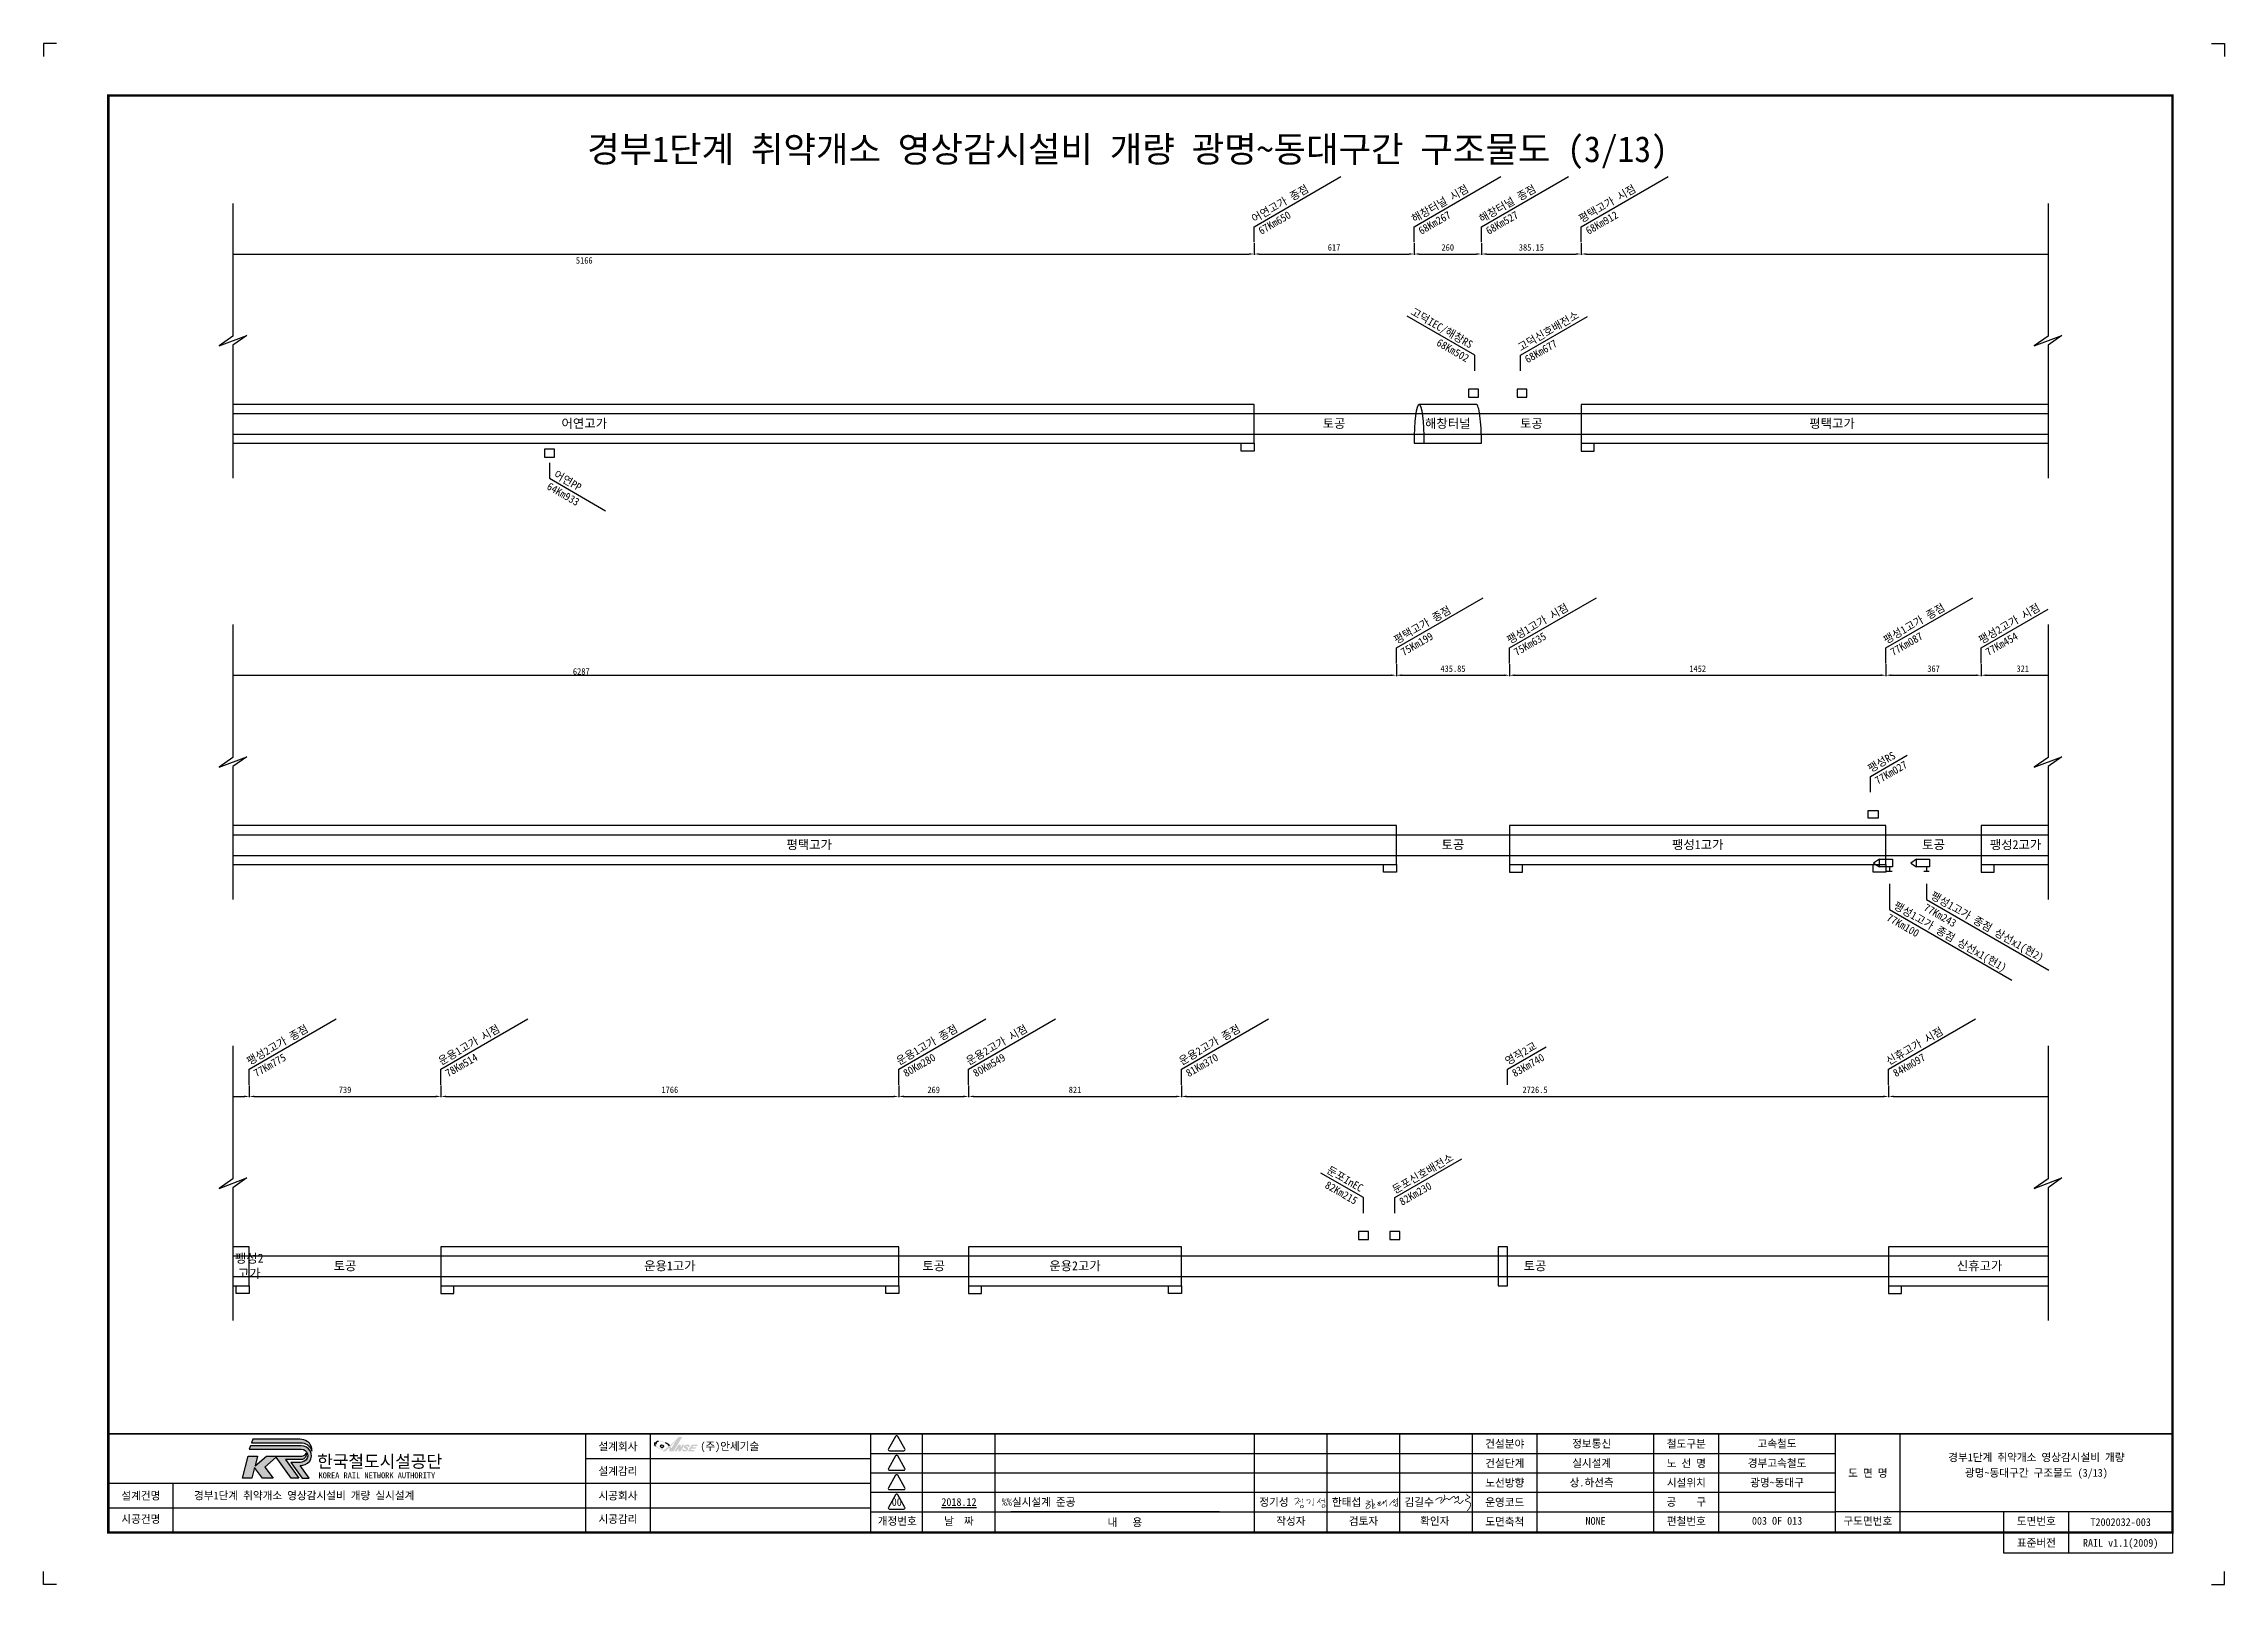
# Paper-space layout '3' of a CAD drawing. Header units: millimetres. Extents: x 0 to 841, y 0 to 594.
# The model-space entities are those that its viewports show. They can reach past a viewport. Long polylines and large blocks are cut down to what shows.
import ezdxf
from ezdxf.enums import TextEntityAlignment as Align

# ---------------------------------------------------------------- set-up
doc = ezdxf.new("R2010")
doc.units = ezdxf.units.MM
doc.header["$LTSCALE"] = 10
doc.header["$PDMODE"] = 35
for name, color, linetype in [('TI-RAIL-GUID', 3, 'Continuous'), ('TN-LEAL', 1, 'Continuous'), ('TN-LEAT', 3, 'Continuous'), ('TT-LEAL', 1, 'Continuous'), ('TT-TEXT', 3, 'Continuous'), ('TX-BORD', 7, 'Continuous'), ('TX-PAPR', 2, 'Continuous'), ('TZ-BASE', 252, 'Continuous'), ('TZ-DIMS', 1, 'Continuous')]:
    doc.layers.add(name, color=color, linetype=linetype)
doc.styles.add('KORAIL', font='GulimChe.ttf')
doc.styles.get("Standard").update_dxf_attribs({"font": 'GulimChe.ttf'})
doc.styles.add('TB_TEXT', font='GulimChe.ttf')
doc.styles.add('TB_WBTXT', font='GulimChe.ttf')
doc.dimstyles.new('ISO-25', dxfattribs={"dimtxt": 2.5, "dimasz": 2, "dimexe": 0.3, "dimexo": 0.3, "dimgap": 1.25, "dimtad": 1, "dimdec": 0, "dimlunit": 6, "dimtxsty": 'Standard', "dimcen": 1, "dimdle": 0.3, "dimclrd": 1, "dimclre": 1, "dimclrt": 3, "dimaunit": 1, "dimadec": 0, "dimazin": 0, "dimtfac": 1, "dimtdec": 0, "dimtix": 1, "dimtmove": 2, "dimatfit": 3, "dimfxl": 0, "dimtvp": 2, "dimarcsym": 0})

psp = doc.layouts.new('3')

msp = doc.modelspace()

# ---------------------------------------------------------------- texts
at = {"layer": 'TN-LEAT'}
for s, rotation, p in [('어연고가 종점', 29.99999999986329, (20066.7176310967, 6520.532955762503)), ('해창터널 시점', 29.99999999986329, (20128.4176310967, 6520.532955762503)), ('해창터널 종점', 29.99999999986329, (20154.4176310967, 6520.532955762503)), ('평택고가 시점', 29.99999999986329, (20192.9176310967, 6520.532955762503)), ('67Km650', 30.00000000012663, (20069.38172684138, 6515.918606576485)), ('68Km267', 30.00000000012663, (20131.08172684138, 6515.918606576485)), ('68Km527', 30.00000000012663, (20157.08172684138, 6515.918606576485)), ('68Km912', 30.00000000012663, (20195.58172684138, 6515.918606576485)), ('고덕IEC/해창RS', 330.0000000005693, (20128.20789048498, 6485.399181143266)), ('고덕신호배전소', 29.99999999947807, (20169.4176310967, 6470.983622632868)), ('68Km502', 329.9999999997511, (20138.15413805353, 6473.504246851146)), ('68Km677', 30.00000000024858, (20172.08172684141, 6466.369273446836)), ('64Km933', 330.0000000002223, (19795.05353535202, 6418.086494235797)), ('어연PP', 329.9999999998092, (19797.7176310967, 6422.700843421817)), ('평택고가 종점', 29.99999999986329, (20121.61763109669, 6358.14589571462)), ('팽성1고가 시점', 29.99999999986329, (20165.21763109669, 6358.14589571462)), ('팽성1고가 종점', 29.99999999986329, (20310.41763109669, 6358.14589571462)), ('팽성2고가 시점', 29.99999999986329, (20347.11763109669, 6358.14589571462)), ('75Km199', 30.00000000012663, (20124.28172684138, 6353.531546528602)), ('75Km635', 30.00000000012663, (20167.88172684138, 6353.531546528602)), ('77Km087', 30.00000000012663, (20313.08172684138, 6353.531546528602)), ('77Km454', 30.00000000012663, (20349.78172684138, 6353.531546528602)), ('팽성RS', 29.9999999994509, (20304.41763109669, 6308.596562584992)), ('77Km027', 30.00000000024858, (20307.0817268414, 6303.982213398955)), ('팽성1고가 종점 상선x1(현1)', 329.9999999998092, (20314.41763109669, 6256.448798391723)), ('팽성1고가 종점 상선x1(현2)', 329.9999999998092, (20328.71763109669, 6260.313783373934)), ('77Km100', 330.0000000002223, (20311.75353535201, 6251.834449205703)), ('77Km243', 330.0000000002223, (20326.05353535201, 6255.699434187914)), ('팽성2고가 종점', 29.99999999986329, (19679.2176310967, 6195.75883566674)), ('운용1고가 시점', 29.99999999986329, (19753.1176310967, 6195.75883566674)), ('운용1고가 종점', 29.99999999986329, (19929.7176310967, 6195.75883566674)), ('운용2고가 시점', 29.99999999986329, (19956.6176310967, 6195.75883566674)), ('운용2고가 종점', 29.99999999986329, (20038.7176310967, 6195.75883566674)), ('신휴고가 시점', 29.99999999986329, (20311.4176310967, 6195.75883566674)), ('77Km775', 30.00000000012663, (19681.88172684138, 6191.144486480723)), ('78Km514', 30.00000000012663, (19755.78172684138, 6191.144486480723)), ('80Km280', 30.00000000012663, (19932.38172684138, 6191.144486480723)), ('80Km549', 30.00000000012663, (19959.28172684138, 6191.144486480723)), ('81Km370', 30.00000000012663, (20041.38172684138, 6191.144486480723)), ('영작2교', 29.99999999986329, (20164.49392147834, 6195.75883566674)), ('83Km740', 30.00000000012663, (20167.15801722303, 6191.144486480723)), ('84Km097', 30.00000000012663, (20314.08172684138, 6191.144486480723)), ('둔포신호배전소', 29.99999999947807, (20121.01763109669, 6146.209502537105)), ('82Km215', 329.9999999997511, (20095.12995383347, 6148.744089521341)), ('둔포InEC', 330.0000000005375, (20095.82476308809, 6154.495406792291)), ('82Km230', 30.00000000024858, (20123.68172684141, 6141.595153351073))]:
    msp.add_text(s, height=3, rotation=rotation, dxfattribs=at).set_placement(p, align=Align.MIDDLE_LEFT)
at = {"layer": 'TT-TEXT', "char_height": 2.5, "attachment_point": 5}
for s, insert in [('5166', (19809.04700067087, 6504.782217173837)), ('6287', (19807.89700067086, 6346.310936872253)), ('321', (20363.79700067086, 6347.395157125954))]:
    msp.add_mtext(s, dxfattribs=dict(at, insert=insert))
at = {"layer": 'TT-TEXT', "char_height": 3.5, "width": 169.6580000000031, "attachment_point": 5}
for s, insert in [('어연고가', (19809.04700067087, 6441.778631001943)), ('토공', (20098.19700067087, 6441.778631001943)), ('해창터널', (20142.04700067087, 6441.778631001943)), ('토공', (20174.29700067087, 6441.778631001943)), ('평택고가', (20290.25087498253, 6441.778631001943)), ('평택고가', (19895.76917799116, 6279.39157095406)), ('토공', (20144.04700067086, 6279.39157095406)), ('팽성1고가', (20238.44700067086, 6279.39157095406)), ('토공', (20329.39700067086, 6279.39157095406)), ('팽성2고가', (20360.99764042039, 6279.39157095406)), ('팽성2\\P고가', (19679.82225032222, 6117.00451090618)), ('토공', (19716.79700067086, 6117.00451090618)), ('운용1고가', (19842.04700067086, 6117.00451090618)), ('토공', (19943.79700067086, 6117.00451090618)), ('운용2고가', (19998.29700067086, 6117.00451090618)), ('토공', (20175.69700067087, 6117.00451090618)), ('신휴고가', (20347.12720441808, 6117.00451090618))]:
    msp.add_mtext(s, dxfattribs=dict(at, insert=insert))

# ---------------------------------------------------------------- blocks, each defined once
blk = doc.blocks.new('CXGLOGO-UNIT-KRNA-COLOR')
h = blk.add_hatch(color=166)
edge = h.paths.add_edge_path()
edge.add_arc((15.28417689820614, 4.197971711554786), 10.03249121347428, 59.1949703415619, 87.69044676991336)
edge.add_line((15.68847017159848, 14.22231343046722), (-14.58077318344994, 14.22231343046721))
edge.add_line((-14.58077318344994, 14.22231343046721), (-15.38071509633542, 11.90443236177839))
edge.add_line((-15.38071509633542, 11.90443236177838), (17.29224835930017, 11.90443236177838))
edge.add_arc((16.40496972615716, 4.82896358839912), 7.130885059787258, 14.433821095270389, 82.85230065833838, ccw=False)
edge.add_arc((17.20694736578605, 7.54275202069023), 6.175229065316809, 351.2787629966358, 418.6250231312662)
h = blk.add_hatch(color=166)
edge = h.paths.add_edge_path()
edge.add_line((-17.61769675105171, 3.377942272720972), (-11.56956172773232, 3.377942272720972))
edge.add_line((-11.56956172773232, 3.377942272720972), (-13.06088283087658, -2.830666747647513))
edge.add_line((-13.06088283087658, -2.830666747647527), (-5.769980558596217, 3.377942272720958))
edge.add_line((-5.769980558596217, 3.377942272720972), (16.93123742055946, 3.377942272720972))
edge.add_arc((16.51030444220336, 6.725367535210978), 3.373787257700758, 277.1672263052953, 339.2535510486157)
edge.add_arc((16.45098397643309, 4.507891306077056), 3.373015256171217, -86.06112926190627, 17.64403893110699, ccw=False)
edge.add_line((16.68268356637617, 1.142843428500271), (6.409140098785116, 1.142843428500271))
edge.add_line((6.409140098785116, 1.142843428500271), (15.02566023076918, -10.69490487547505))
edge.add_line((15.02566023076918, -10.69490487547505), (10.13744184566804, -10.69490487547505))
edge.add_line((10.13744184566804, -10.69490487547505), (0.3610050754658971, 2.715690841901562))
edge.add_line((0.3610050754658971, 2.715690841901562), (-6.929897196814466, -3.65848103617185))
edge.add_line((-6.929897196814437, -3.65848103617185), (-1.378868870883991, -10.77768656953279))
edge.add_line((-1.37886887088402, -10.77768656953279), (-8.338366678238344, -10.77768656953279))
edge.add_line((-8.338366678238344, -10.77768656953279), (-13.4751389175226, -3.989607281991979))
edge.add_line((-13.4751389175226, -3.989607281991979), (-15.13216124215234, -10.77768656953279))
edge.add_line((-15.13216124215234, -10.77768656953279), (-21.18029626547153, -10.77768656953279))
edge.add_line((-21.18029626547153, -10.77768656953279), (-17.61769675105171, 3.377942272720972))
h = blk.add_hatch(color=46)
edge = h.paths.add_edge_path()
edge.add_arc((15.3626483023003, 5.48570984433232), 6.164693250607485, 269.17804811812107, 301.54981839904974, ccw=False)
edge.add_line((15.27421408495229, -0.6783490670739951), (9.806037380742026, -0.6783490670739951))
edge.add_line((9.806037380742026, -0.6783490670739951), (17.17979127474254, -10.77768656953279))
edge.add_line((17.17979127474254, -10.77768656953279), (21.73660418394024, -10.77768656953279))
edge.add_line((21.73660418394024, -10.77768656953279), (15.85417240406139, -2.747885053589869))
edge.add_arc((15.50069825419408, 6.106947076098479), 8.86188445081437, 272.2859642479671, 317.0311776740321)
edge.add_arc((16.77008453705079, 3.680403470492848), 6.344758436319061, 325.2804642959406, 452.1313992745275)
edge.add_line((16.53411436829055, 10.02077236312815), (-16.03079960796163, 10.02077236312815))
edge.add_line((-16.03079960796163, 10.02077236312815), (-16.80918251026026, 7.765359858336168))
edge.add_line((-16.80918251026026, 7.765359858336168), (16.59983295563342, 7.765359858336154))
edge.add_arc((16.75941961683799, 3.778496836779979), 3.990055720799702, -62.719327377700324, 92.29221905133511, ccw=False)
at = {"color": 166}
for points in [[(20.42199890129865, 12.81502834436029, 0.1249796640422548), (15.68847017159848, 14.22231343046724), (-14.58077318344996, 14.22231343046722), (-15.38071509633542, 11.9044323617784), (17.2922483593002, 11.9044323617784, -0.3077284353953781), (23.31077690880468, 6.606419323991801, 0.3026142877980904)], [(-17.61769675105171, 3.377942272720986), (-11.56956172773232, 3.377942272720986), (-13.06088283087658, -2.830666747647513), (-5.769980558596217, 3.377942272720986), (16.93123742055948, 3.377942272720986, 0.2777302179227986), (19.66532577266452, 5.530260483704993, -0.48614111596212), (16.6826835663762, 1.142843428500271), (6.409140098785088, 1.142843428500271), (15.0256602307692, -10.69490487547505), (10.13744184566806, -10.69490487547505), (0.3610050754658971, 2.715690841901576), (-6.929897196814466, -3.65848103617185), (-1.37886887088402, -10.77768656953279), (-8.338366678238344, -10.77768656953279), (-13.4751389175226, -3.989607281991979), (-15.13216124215234, -10.77768656953279), (-21.18029626547153, -10.77768656953279)]]:
    blk.add_lwpolyline(points, format="xyb", close=True, dxfattribs=at)
at = {"color": 46}
blk.add_lwpolyline([(18.58826075616648, 0.2322474459183752, -0.1421954075661556), (15.27421408495229, -0.6783490670739809), (9.806037380742026, -0.6783490670739809), (17.17979127474257, -10.77768656953279), (21.73660418394027, -10.77768656953279), (15.85417240406142, -2.747885053589869, 0.1977569199555539), (21.98515803812353, 0.06668405780308717, 0.6179196503906048), (16.53411436829057, 10.02077236312816), (-16.03079960796163, 10.02077236312816), (-16.80918251026026, 7.765359858336183), (16.59983295563345, 7.765359858336168, -0.8026676882342173)], format="xyb", close=True, dxfattribs=at)
blk = doc.blocks.new('CXGLOGO-KRNA-COLOR')
blk.add_blockref('CXGLOGO-UNIT-KRNA-COLOR', (0, 0))
at = {"color": 166, "style": 'KORAIL'}
for s, height, p in [('한국철도시설공단', 8, (26.79254854174661, -4.014001240246074)), ('KOREA RAIL NETWORK AUTHORITY', 3.75, (27.68298465443854, -10.84773395970956))]:
    blk.add_text(s, height=height, dxfattribs=at).set_placement(p)
blk = doc.blocks.new('TXBLKA1-KRNAH')
at = {"layer": 'TX-BORD'}
h = blk.add_hatch(color=5, dxfattribs=at)
h.paths.add_polyline_path([(241.4063994686259, 53.44357285287721, 0.09642523414859705), (239.8506934763151, 54.59052834021374, 0.1233003788176915), (237.0705790972156, 55.37087359688543, 0.1079585573176012), (236.1834424471365, 55.25226173167918, 0.1479744967632781), (235.6317904149444, 54.71303053627582, 0.1467707650542255), (235.6000173035824, 53.85809466932704, 0.1668668906340415), (235.9240033840709, 53.3198987341905, 0.0840022519223122), (237.2964639736071, 52.29423785892604, 0.1250036223900326), (238.5997891564666, 51.9782219609117, 0.3243163253186445), (238.8993024140427, 52.1639993076975, 0.1812316841994872), (238.7988334253286, 52.76569717236617, -0.1762058791554287), (238.4060635148327, 52.66266980407688, -0.165955170282396), (238.425063548072, 52.37462073958824, -0.236090646811862), (238.1064143325348, 52.2743474617775, -0.1631967750734685), (237.1969485109004, 52.59840986077869, -0.211158794338377), (236.1112304448902, 54.02851277376504, -0.492063391591903), (237.1475978824753, 55.14159694789325, -0.264031753096197), (241.0109672421808, 53.11843606192538, -0.02330173323123221), (238.5104170231068, 51.28037746509509), (239.7464833621825, 51.28037746509509, 0.0347521230900015), (241.2386960682733, 52.65495257782658, -0.03845698336544384), (241.2873555266186, 51.28037746509506), (242.9664766844477, 51.28037746509509), (246.2480438904029, 56.80359968731734), (244.8822547063401, 56.80359968731732, -0.03632676023315431)])
h.paths.add_polyline_path([(242.0833795161043, 52.45582058973039), (241.6632429330507, 53.15953497372085, 0.03885019715927752), (244.0622135564541, 55.69276929772922)], flags=16)
h = blk.add_hatch(color=3, dxfattribs=at)
h.paths.add_polyline_path([(244.7924766844477, 51.28037746509516), (245.6064766844477, 51.28037746509516), (247.1357930234035, 53.85437746509512), (246.3217930234036, 53.85437746509512), (245.6397930234035, 52.70649984469454), (245.6397930234036, 53.8543774650951), (244.8257930234035, 53.85437746509513), (243.2964766844477, 51.28037746509511), (244.1104766844476, 51.28037746509511), (244.7924766844477, 52.42825508549571)])
h.paths.add_polyline_path([(247.7250968136725, 51.85435631423226, -0.2067005137707306), (247.1989352585047, 51.8073780813753, -0.3160270247789446), (247.0559488362285, 51.95158075908114, -0.03122541720630437), (247.0592218421318, 52.07237746509513), (246.3630355579726, 52.07237746509513, 0.483425717641843), (246.5161218719088, 51.35490450600067, 0.2038381155352339), (248.0368760640848, 51.4274591764632, 0.0797617688049846), (248.4319833208896, 51.79609764116977, 0.1723780745963488), (248.5790747301409, 52.30251099870635, 0.2215943035447014), (248.2992423273413, 52.81134193875869, 0.03844888053770572), (247.8706275260423, 53.02247861766765, -0.563174447129383), (247.8875138162585, 53.33800498238254, -0.2767727358270014), (248.2936286718885, 53.37017261532333, -0.3126275340550531), (248.421069443198, 53.08437746509512), (249.2083052296988, 53.08437746509512, 0.143900912874409), (249.1699902753837, 53.4756539916308, 0.1692487514255952), (248.8265357881816, 53.82067536417077, 0.1192157251017893), (248.044155149257, 53.88662052032796, 0.1676214941509024), (247.2366198436389, 53.47253802661655, 0.258991357786227), (246.9426491228063, 52.73639125105757, 0.2082459506505788), (247.3039148058284, 52.43556169179829, -0.0226445698384808), (247.7370988649366, 52.19640682992101, -0.5881030024955343)])
h.paths.add_polyline_path([(249.5632536799511, 51.83037746509512), (249.8246752763538, 52.27037746509513), (251.3646752763537, 52.27037746509513), (251.7175944314973, 52.86437746509515), (250.1775944314974, 52.86437746509514), (250.4390160279001, 53.3043774650951), (251.9790160279002, 53.30437746509514), (252.3057930234035, 53.85437746509513), (249.9957930234035, 53.85437746509511), (248.4664766844477, 51.28037746509514), (250.7764766844476, 51.28037746509514), (251.103253679951, 51.83037746509517)])
h.paths.add_polyline_path([(239.0548122739692, 53.25414133625151, 1), (237.8668122739692, 53.25414133625151, 1)])
at = {"layer": 'Defpoints', "color": 1}
blk.add_line((836.0020000199921, 593.9999999999998), (840.9999999999999, 593.9999999999998), dxfattribs=at)
for points in [[(4.997999980007762, 593.9999999999997), (0, 593.9999999999997), (0, 589.0020000199917)], [(836.0020000199921, 593.9999999999998), (840.9999999999999, 593.9999999999998), (840.9999999999999, 589.0020000199918)], [(4.997999980007762, 0), (0, 0), (0, 4.99799998000799)], [(836.002000019992, 0), (841, 0), (841.0000000000005, 4.997999980008444)]]:
    blk.add_lwpolyline(points, dxfattribs=at)
at = {"layer": 'TX-BORD'}
for p, q in [((234, 19.99999999999951), (234, 57.99999999999968)), ((319, 50.49999999999934), (549.5, 50.49999999999855)), ((339, 19.99999999999923), (339, 57.99999999999974)), ((367, 19.99999999999911), (367, 57.99999999999974)), ((466.9999999999999, 20.0000000000004), (466.9999999999999, 57.99999999999875)), ((494.9999999999999, 20.00000000000028), (494.9999999999999, 57.99999999999852)), ((523, 20.0000000000004), (523, 57.99999999999847)), ((549.5, 50.49999999999855), (691, 50.49999999999812)), ((576, 20.00000000000031), (576, 57.99999999999849)), ((621, 20.00000000000118), (621, 57.99999999999839)), ((646, 20.0000000000001), (646, 57.99999999999828)), ((716, 19.9999999999979), (716.0000000000001, 57.99999999999795)), ((209, 48.49999999999962), (319, 48.49999999999928)), ((319, 42.99999999999934), (549.5, 42.99999999999855)), ((549.5, 42.99999999999855), (691, 42.99999999999812)), ((25, 39.00000000000006), (319, 38.99999999999928)), ((50, 19.99999999999988), (50, 38.99999999999997)), ((319, 35.49999999999934), (549.5, 35.49999999999855)), ((549.5, 35.49999999999855), (691, 35.49999999999812)), ((25, 29.50000000000006), (319, 29.49999999999928)), ((319, 27.99999999999934), (691, 27.99999999999812)), ((453.4999999999999, 27.99999999999879), (373, 27.99999999999919)), ((821, 27.99999999999812), (691, 27.99999999999812)), ((756, 19.99999999999791), (755.9999999999999, 27.99999999999812)), ((781, 11.99999999999773), (781, 27.99999999999812))]:
    blk.add_line(p, q, dxfattribs=at)
at = {"layer": 'TX-BORD', "const_width": 1}
blk.add_lwpolyline([(821, 19.99999999999773), (25, 20), (25, 573.9999999999997), (820.9999999999998, 573.9999999999997)], close=True, dxfattribs=at)
at = {"layer": 'TX-BORD'}
for points, const_width in [([(25.00000000000011, 58), (821, 57.99999999999773)], 0.5), ([(209, 19.99999999999974), (209, 57.99999999999968)], 0.5), ([(209, 19.99999999999972), (209, 57.99999999999966)], 0.5), ([(319, 19.99999999999927), (319, 57.99999999999813)], 0.5), ([(551, 20.00000000000139), (551, 57.99999999999861)], 0.5), ([(691, 20.00000000000011), (691, 57.99999999999807)], 0.5), ([(540.0438340639046, 34.3803068353175), (540.11995552646, 34.42920742965808), (540.2450124572658, 34.40204081703237), (540.3156957032031, 34.29880613292246), (540.3537564344804, 34.08147063836296), (540.3537564344804, 33.87500213466106), (540.2721984515699, 33.42946415468478), (540.114519006104, 32.96219219299363), (539.8644068407532, 32.40255340256786), (539.7851552137292, 32.22522382475771), (539.6197311957583, 32.00591601693205), (539.2717497901674, 31.6310117484933), (538.8693963959688, 31.32130856068138), (538.6138460140003, 31.29414194805568), (538.8693963959688, 31.32130856068138), (539.2717497901674, 31.6310117484933), (539.6197311957583, 32.00591601693205), (539.7851552137292, 32.22522382475771), (540.1253937430781, 32.5872887890728), (540.5766826055276, 32.89155848145597), (540.843106028208, 33.03282676904919), (541.1901918073565, 33.09594349685509), (541.4275752211472, 33.04263645443169), (541.5956120436151, 32.92269496059069), (541.7583141214598, 32.79209223116848), (541.9183479788614, 32.65882419285097), (542.046375064783, 32.61884369490397), (542.1557313926521, 32.6694862929501), (542.609194863244, 33.04905463582602), (543.0074770635526, 33.38243389252901), (543.5569339071824, 33.84235279921839), (543.6929130361184, 33.93162028090185), (543.8891773578823, 33.9913100594828), (544.0641077899375, 33.94014702161999), (544.1451738568101, 33.83355714327629), (544.2219721279832, 33.65874901659745), (544.2859704045843, 33.48394175443676), (544.3585025763207, 33.2835525410857), (544.4353025437565, 33.12579962487908), (544.5718329920935, 33.10021767368883), (544.7168973355667, 33.19828081131439), (545.0027599230768, 33.44556925991029), (545.2075581399761, 33.62464032468907), (545.4123546606131, 33.82929334065821), (545.5026551789108, 33.96567883076821), (545.592253444657, 33.91451492838738), (545.6818517104027, 33.65869887455543), (545.6349195278115, 33.17691252069986), (545.5837195495212, 32.72923399423487), (545.5539588204481, 32.46901436557815), (545.430123007174, 32.13233015679955)], 0.3), ([(548.8009505203765, 34.89717273475961), (548.8838010550851, 34.56600702387473), (549.004310306929, 34.28752676699426), (549.4486852046455, 34.02409949697224), (549.8629344856629, 33.81335768095451), (550.0111487880447, 33.67184300574061), (550.0185377061941, 33.50569648458296), (549.9150843707864, 33.43923839483071), (549.6379795850232, 33.30632135080819), (549.2648103820018, 33.13279098168633), (548.7549360156361, 32.84111126447058), (548.4948293250661, 32.69231412745788), (548.3485149846786, 32.5752780409438), (548.3041780832557, 32.48297432202085), (548.2967891651058, 32.40543916354491), (548.3300409930423, 32.30944395289876), (548.3854629679515, 32.2429849986286), (548.5198255931957, 32.14712551730341), (548.7563523945744, 32.0637038559835), (548.9696912916586, 31.97564751383734), (549.3731777890077, 31.86905417742176), (549.6792716957946, 31.73465275604829), (549.9018857545964, 31.58634815671385), (550.1013102128416, 31.40096783980473), (550.2497569031445, 31.15356613935492), (550.3054112659763, 30.98208900040688), (550.323961589412, 30.82914972024608), (550.3193240085527, 30.64376940333696), (550.2265469474416, 30.18354499212083), (550.013208050357, 29.68765143406372), (549.6143591338675, 29.05735645463315), (549.2433357025309, 28.58927011701612), (549.0578239868626, 28.36217853718815)], 0.3), ([(483.4746537676539, 31.73530880915883), (483.9870579694164, 31.04096279074536)], 0.216), ([(492.4186268744729, 33.17371621525104), (491.1246310992066, 31.35695006399524)], 0.216), ([(491.7716289868397, 32.26533313962315), (492.3822791560674, 31.29881351023268)], 0.216), ([(510.0847692064652, 32.17889342478362), (511.2898248548906, 32.0799192066987), (511.3639435134995, 31.94568918270465), (511.3639435134995, 31.6864864326934), (509.7796550573546, 30.98293630091705), (511.3639435134995, 31.6864864326934), (512.0032182210288, 31.94568918270465), (511.3639435134995, 31.6864864326934), (510.5594402161985, 30.62645889412467), (510.1815582194716, 29.99717215574497), (509.9963217351192, 29.61960000649449), (509.9592743247357, 29.38269204855541), (509.9963217351192, 29.21981777768055), (510.0852351795006, 29.1235737454964), (510.2111960342651, 29.09396021755944), (510.5223933733822, 29.11617056267952), (511.2262913328394, 29.61219655812116), (511.441165631985, 29.87131459562379), (511.648630903108, 30.15264297824642), (511.6338117119271, 30.4413745436861), (511.5745360823403, 30.61165226293438), (511.4337566039624, 30.73010637468206), (511.1225592648456, 30.7671230854359), (510.5594402161985, 30.62645889412467)], 0.216), ([(512.0038720589549, 32.91420968511082), (512.3712614326499, 32.70106212531223), (512.4542199573118, 32.20371764207772), (512.4068150049955, 30.948515138942), (512.3475586727076, 29.57489729530061), (512.3831128126211, 29.36174946994548), (512.5253276695702, 29.3262249209052), (512.7505016187489, 29.36174946994548), (513.0823368525308, 29.44464026141064), (513.6156438431175, 29.59858015095651)], 0.216), ([(512.4068150049955, 30.948515138942), (513.0823368525308, 31.01956423702263), (513.2245522770477, 30.98403968798227), (513.141593184818, 30.60511054525328), (512.3475586727076, 29.57489729530061)], 0.216), ([(514.4025422835824, 31.42615022645525), (514.6709654547892, 31.50464871417575), (515.5744372248494, 32.00180438677164), (514.6709654547892, 31.50464871417575), (514.7888095246793, 31.05982492413293), (514.2519637498336, 30.70004133949146), (514.7888095246793, 31.05982492413293), (515.554796546534, 31.49810699649481), (514.8608253451679, 30.48417102937299), (515.050685235547, 30.28138362350348), (515.3125609464145, 30.28138362350348), (515.7250157585977, 30.59537677771636), (516.7463315985484, 31.72051902429454), (516.7594253840916, 32.15225937897525), (516.7463315985484, 31.72051902429454), (516.7594253840916, 31.13178169417249), (517.6956316180105, 32.51204322917302), (517.8003819023572, 29.92160003886201)], 0.216), ([(521.1021032857618, 32.86356986699877), (519.8664523359274, 31.7021746500277), (518.9449500769578, 30.40476008967745), (519.8664523359274, 31.7021746500277), (520.484277810845, 32.28287225851315), (520.400505110398, 31.83819399340688), (520.4947497176574, 31.56615530664835), (520.7251248567238, 31.4824511157655), (521.0811600397045, 31.6812485359179), (521.0183303015315, 31.95328722267643), (522.0550204138183, 32.9891262861014), (522.0550204138183, 33.45996212745571), (522.0550204138183, 32.9891262861014), (522.065492036847, 31.97421307122969), (522.075963659876, 31.64985949753137), (521.7722865920397, 31.90097207018002), (522.075963659876, 31.64985949753137), (522.180679890164, 31.12670850368049), (522.180679890164, 30.36290786145759), (522.0969069059337, 30.05948040186907), (521.7094568538666, 29.97577621098621), (521.4162519766271, 30.02809109792609), (521.2487060081656, 30.23735170791158), (521.2801208772523, 30.68726143515624), (521.4581384687425, 31.0116152744111), (521.8665311992992, 31.06393042690752), (522.180679890164, 31.06393042690752)], 0.216), ([(521.2644134427092, 30.46230657153391), (520.986915432445, 30.45707497661724), (520.5785227018879, 30.55124235733327), (520.3900334873692, 30.69772462498941)], 0.216), ([(536.73544596234, 32.38807099756824), (537.040321952866, 32.72735280313648), (537.352127174486, 32.97662099787911), (537.6500739339192, 33.15664821953047), (537.9757376177251, 33.30897887904192), (538.4261223724213, 33.41284120319645), (538.8141457435411, 33.44053776533659), (539.139809427347, 33.39899248986754), (539.2506720360514, 33.32282759237083), (539.2922474226104, 33.21204134381051), (539.2922474226104, 33.04586197097038), (539.2090983457545, 32.80351770063319), (539.0220158912878, 32.53347773267402), (538.8179499000478, 32.23892325992475), (538.5694158181561, 31.98196022403945)], 0.3), ([(543.9343131988023, 31.32275317020597), (544.30385070445, 31.62245561416423), (544.8072775781877, 31.89539949797793), (545.1071920017746, 31.94356611656363), (545.4981516027658, 31.73484467903725), (545.8891095074944, 31.29064237932144), (546.0390675674187, 31.18895691140997), (546.2747140087151, 31.17290108370869), (546.558561436729, 31.30669734250469), (547.59219407558, 32.48945388419091)], 0.3)]:
    blk.add_lwpolyline(points, dxfattribs=dict(at, const_width=const_width))
for points in [[(328.5826735850457, 57.05240101960221), (325.7768011598474, 52.19248741960226, 0.5773502691896272), (326.1665125915504, 51.51748741960226), (331.778257441947, 51.51748741960226, 0.5773502691896232), (332.16796887365, 52.19248741960226), (329.3620964484516, 57.05240101960221, 0.5773502691896242)], [(328.5826735850457, 49.55240101960221), (325.7768011598474, 44.69248741960226, 0.5773502691896272), (326.1665125915504, 44.01748741960226), (331.778257441947, 44.01748741960226, 0.5773502691896232), (332.16796887365, 44.69248741960226), (329.3620964484516, 49.55240101960221, 0.5773502691896242)], [(328.5826735850457, 42.05240101960221), (325.7768011598474, 37.19248741960226, 0.5773502691896272), (326.1665125915504, 36.51748741960226), (331.778257441947, 36.51748741960226, 0.5773502691896232), (332.16796887365, 37.19248741960226), (329.3620964484516, 42.05240101960221, 0.5773502691896242)], [(328.5826735850457, 34.5524010196022), (325.7768011598474, 29.69248741960226, 0.5773502691896272), (326.1665125915504, 29.01748741960226), (331.778257441947, 29.01748741960226, 0.5773502691896232), (332.16796887365, 29.69248741960226), (329.3620964484516, 34.5524010196022, 0.5773502691896242)]]:
    blk.add_lwpolyline(points, format="xyb", close=True, dxfattribs=at)
at = {"layer": 'TX-BORD', "const_width": 0.216}
for points in [[(482.2997766429035, 32.83924007331781, -0.07010333621616045), (483.4532540816784, 33.27911511265945, -0.4249109928765679), (484.1453405449432, 32.82642859344829, -0.1252330680766029), (484.132209223334, 32.61216009737056, -0.1203947383962441), (484.0510380490695, 32.47977038239607), (482.7053143704985, 30.74162519142876)], [(484.1370534270517, 31.76620666450655, -0.1743089049258575), (484.940034431545, 32.15568096012639, 0.3477639190181467)], [(485.0779663323955, 30.47331563830563, 0.3067503253748661), (484.6381127967109, 30.04912798404995, 0.1221689680318827), (484.6505932593981, 29.69148594964308, 0.3017087082704409), (484.8502782338134, 29.5209819810973, 0.1040702496572351), (485.6157377071691, 29.58752010109303, 0.2450309352176171), (485.8154226815845, 29.78297550406736, 0.1899662917741899), (485.7904617562108, 30.19883889826806, 0.2459113571953229), (485.4534933112889, 30.45667404113741, 0.06338155880473491), (485.0779663323955, 30.47331563830563, 0.7600592130847202)], [(485.6194809554968, 32.95362898697378, 0.2249317654536425), (485.358155431633, 32.71139469242382), (485.3439012974305, 31.35773351019083)], [(486.9363798409886, 32.49764599385884), (488.0266082021082, 32.6118197194212, -0.4391199072358691), (488.4211671377884, 32.33676433686978, -0.08170097248179092), (488.4107841570253, 31.97348298982628, -0.1520734404361222), (487.8916278331364, 31.00819362480392, -7.733688346523965)], [(489.760510941777, 33.05842674230863, 0.422637798844363), (489.612504489578, 32.83649570398654), (489.5599557268876, 30.22955195063052)], [(492.6294460697999, 32.16359445899457, -0.2092680189473137), (492.9070398286099, 32.36496147696526), (493.960248564726, 32.35990599904873)], [(493.4081639603505, 30.73345150534837, 0.2679728586991397), (493.0290070667726, 30.27357089625659, 0.1786376475417988), (493.1048386073936, 29.87433467642946, 0.2314117037319926), (493.4637735409323, 29.64186749829305, 0.3054062648069865), (494.1058110578634, 29.97035356522808, 0.2580434415455951), (494.1058110578634, 30.57678880419675, 0.4494740737962971), (493.4081639603505, 30.73345150534837, 2.169701409195064)], [(494.0116210861071, 33.09171224429221, 0.1187428479919756), (494.1207889083292, 31.40342203850443, -0.151621482198401)]]:
    blk.add_lwpolyline(points, format="xyb", dxfattribs=at)
at = {"layer": 'TX-BORD'}
blk.add_lwpolyline([(821, 19.99999999999773), (821, 11.99999999999773), (756, 11.99999999999773), (756, 19.9999999999979)], close=True, dxfattribs=at)
at = {"layer": 'TX-BORD', "color": 3}
blk.add_circle((238.4608122739692, 53.25414133625151), 0.593999999999997, dxfattribs=at)
at = {"layer": 'TX-BORD', "color": 5}
for centre, radius, start, end in [((237.0407774215004, 54.23260814373613), 1.4886403393355, 161.1721601774219, 194.5710813612148), ((236.5458838021515, 54.06087705755738), 0.9673593593343283, 192.1003579681142, 229.9942930882455), ((237.0580058580298, 54.18600285167751), 0.9597847714808813, 84.64387314626362, 189.4443139738101), ((237.6825041188555, 50.02110150023881), 5.057737313827633, 42.58477377381887, 64.61569817096493)]:
    blk.add_arc(centre, radius, start, end, dxfattribs=at)
at = {"layer": 'TX-BORD', "xscale": 0.6, "yscale": 0.6}
blk.add_blockref('CXGLOGO-KRNA-COLOR', (89.4110299700556, 47.41471794833096), dxfattribs=at)
at = {"layer": 'TX-BORD', "style": 'TB_TEXT'}
for s, p in [('설계회사', (221.5, 53.24999999999958)), ('건설분야', (563.5, 54.24999999999847)), ('철도구분', (633.5, 54.24999999999825)), ('설계감리', (221.5, 43.74999999999958)), ('건설단계', (563.5, 46.74999999999847)), ('노 선 명', (633.5, 46.74999999999836)), ('도 면 명', (703.5, 42.99999999999807)), ('설계건명', (37.5, 34.24999999999996)), ('시공회사', (221.5, 34.24999999999958)), ('노선방향', (563.5, 39.24999999999844)), ('시설위치', (633.5, 39.24999999999836)), ('시공건명', (37.5, 25.24999999999995)), ('시공감리', (221.5, 25.24999999999958)), ('개정번호', (329.2127044477675, 24.49999999999928)), ('날  짜', (353, 24.49999999999917)), ('내   용', (417, 23.99999999999896)), ('작성자', (480.9999999999999, 24.49999999999955)), ('검토자', (508.9999999999999, 24.49999999999943)), ('확인자', (536.5, 24.49999999999932)), ('운영코드', (563.5, 31.74999999999841)), ('도면축척', (563.5, 24.24999999999848)), ('공    구', (633.5, 31.74999999999834)), ('편철번호', (633.5, 24.4999999999992)), ('구도면번호', (703.5, 24.50757901944519)), ('도면번호', (768.5, 24.50757901944518))]:
    blk.add_text(s, height=3, dxfattribs=at).set_placement(p, align=Align.MIDDLE)
blk.add_text('표준버전', height=3, dxfattribs=at).set_placement((768.5, 15.99999999999778), align=Align.MIDDLE_CENTER)
at = {"layer": 'TX-BORD', "style": 'TB_TEXT', "flags": 1}
blk.add_attdef('TD_CLASSCODE', text='', height=3, dxfattribs=at).set_placement((25, 577.5412453576101), align=Align.MIDDLE_LEFT)
at = {"layer": 'TX-BORD'}
for tag, height, style, p in [('TB_MTITIL', 10, 'TB_WBTXT', (417.9999999999999, 553.3264135606181)), ('TB_STITL', 7, 'TB_WBTXT', (417.9999999999999, 538.3264135606181)), ('TR_RNUM4', 3, 'TB_TEXT', (329, 54.24999999999928)), ('TR_RDAT4', 3, 'TB_TEXT', (353.0000000000001, 54.24999999999917)), ('TD_FIELD', 3, 'TB_TEXT', (597, 54.24999999999835)), ('TD_RLCLASS', 3, 'TB_TEXT', (668.5, 54.24999999999814)), ('TD_DNAME_TOP', 3, 'TB_TEXT', (768.5, 48.98105525044199)), ('TR_RNUM3', 3, 'TB_TEXT', (329, 46.74999999999928)), ('TR_RDAT3', 3, 'TB_TEXT', (353.0000000000001, 46.74999999999923)), ('TD_CSTEP', 3, 'TB_TEXT', (597, 46.74999999999835)), ('TD_RLNAME', 3, 'TB_TEXT', (668.5, 46.7499999999982)), ('TD_DNAME_MAIN', 3, 'TB_TEXT', (768.5, 42.99999999999807)), ('TR_RNUM2', 3, 'TB_TEXT', (329, 39.24999999999928)), ('TR_RDAT2', 3, 'TB_TEXT', (353, 39.24999999999923)), ('TD_DIRCODE', 3, 'TB_TEXT', (597, 39.24999999999841)), ('TD_RLSECT', 3, 'TB_TEXT', (668.5, 39.2499999999982)), ('TD_DNAME_BOT', 3, 'TB_TEXT', (768.5, 36.98105525044199)), ('TR_RNUM1', 3, 'TB_TEXT', (329, 31.74999999999928)), ('TR_RDAT1', 3, 'TB_TEXT', (353, 31.74999999999923)), ('TD_SYSCODE', 3, 'TB_TEXT', (597, 31.74999999999839)), ('SCALE', 3, 'TB_TEXT', (598.5, 24.45421792919021)), ('TD_CSECT', 3, 'TB_TEXT', (668.5, 31.74999999999818)), ('TD_DWGNO', 3, 'TB_TEXT', (668.5, 24.49999999999915)), ('TD_DWGCODE_PREV', 3, 'TB_TEXT', (736, 23.99999999999801)), ('TD_DWGCODE', 3, 'TB_TEXT', (801, 23.99999999999793)), ('TD_VERSION', 3, 'TB_TEXT', (801, 15.99999999999778))]:
    blk.add_attdef(tag, text='', height=height, dxfattribs=dict(at, style=style)).set_placement(p, align=Align.MIDDLE_CENTER)
at = {"layer": 'TX-BORD', "style": 'TB_TEXT'}
for tag, p in [('TD_DCOMP', (253.2700311982203, 53.24999999999947)), ('TR_RCON4', (369.5197403258117, 54.24999999999894)), ('TR_DGN4', (468.8277370126343, 54.24999999999864)), ('TR_CHK4', (496.8277370126343, 54.24999999999852)), ('TR_APP4', (524.8277370126343, 54.24999999999841)), ('TD_DSCCOMP', (253.2700311982203, 43.74999999999941)), ('TR_RCON3', (369.5197403258117, 46.749999999999)), ('TR_DGN3', (468.8277370126343, 46.74999999999869)), ('TR_CHK3', (496.8277370126343, 46.74999999999858)), ('TR_APP3', (524.8277370126343, 46.74999999999847)), ('TD_DNAME', (58, 34.24999999999981)), ('TD_CCOMP', (253.2700311982203, 34.24999999999941)), ('TR_RCON2', (369.5197403258117, 39.249999999999)), ('TR_DGN2', (468.8277370126343, 39.24999999999869)), ('TR_CHK2', (496.8277370126343, 39.24999999999858)), ('TR_APP2', (524.8277370126343, 39.24999999999847)), ('TD_CNAME', (58, 25.14999999999979)), ('TD_CSCOMP', (253.2700311982203, 25.24999999999941)), ('TR_RCON1', (369.5197403258117, 31.749999999999)), ('TR_DGN1', (468.8277370126343, 31.74999999999869)), ('TR_CHK1', (496.8277370126343, 31.74999999999858)), ('TR_APP1', (524.8277370126343, 31.74999999999847))]:
    blk.add_attdef(tag, text='', height=3, dxfattribs=at).set_placement(p, align=Align.MIDDLE_LEFT)
blk = doc.blocks.new('*D300')
at = {"layer": 'Defpoints', "color": 0}
for p in [(20067.34700067087, 6511.778631001943), (20129.04700067087, 6511.778631001943), (20129.04700067087, 6507.248972492986)]:
    blk.add_point(p, dxfattribs=at)
at = {"layer": 'TZ-DIMS', "color": 1, "lineweight": -2}
for p, q in [((20067.34700067087, 6511.478631001943), (20067.34700067087, 6506.948972492986)), ((20129.04700067087, 6511.478631001943), (20129.04700067087, 6506.948972492986)), ((20069.34700067087, 6507.248972492986), (20127.04700067087, 6507.248972492986))]:
    blk.add_line(p, q, dxfattribs=at)
at = {"layer": 'TZ-DIMS', "color": 1}
for points in [[(20069.34700067087, 6507.582305826319), (20069.34700067087, 6506.915639159653), (20067.34700067087, 6507.248972492986)], [(20127.04700067087, 6507.582305826319), (20127.04700067087, 6506.915639159653), (20129.04700067087, 6507.248972492986)]]:
    blk.add_solid(points, dxfattribs=at)
at = {"layer": 'TZ-DIMS', "color": 3, "insert": (20098.19700067087, 6509.782217173837), "char_height": 2.5, "attachment_point": 5}
blk.add_mtext('617', dxfattribs=at)
blk = doc.blocks.new('*D301')
at = {"layer": 'Defpoints', "color": 0}
for p in [(20129.04700067087, 6511.778631001943), (20155.04700067087, 6511.778631001943), (20155.04700067087, 6507.248972492986)]:
    blk.add_point(p, dxfattribs=at)
at = {"layer": 'TZ-DIMS', "color": 1, "lineweight": -2}
for p, q in [((20129.04700067087, 6511.478631001943), (20129.04700067087, 6506.948972492986)), ((20155.04700067087, 6511.478631001943), (20155.04700067087, 6506.948972492986)), ((20131.04700067087, 6507.248972492986), (20153.04700067087, 6507.248972492986))]:
    blk.add_line(p, q, dxfattribs=at)
at = {"layer": 'TZ-DIMS', "color": 1}
for points in [[(20131.04700067087, 6507.582305826319), (20131.04700067087, 6506.915639159653), (20129.04700067087, 6507.248972492986)], [(20153.04700067087, 6507.582305826319), (20153.04700067087, 6506.915639159653), (20155.04700067087, 6507.248972492986)]]:
    blk.add_solid(points, dxfattribs=at)
at = {"layer": 'TZ-DIMS', "color": 3, "insert": (20142.04700067087, 6509.77723047171), "char_height": 2.5, "attachment_point": 5}
blk.add_mtext('260', dxfattribs=at)
blk = doc.blocks.new('*D302')
at = {"layer": 'Defpoints', "color": 0}
for p in [(20155.04700067087, 6511.778631001943), (20193.54700067087, 6511.778631001943), (20193.54700067087, 6507.248972492986)]:
    blk.add_point(p, dxfattribs=at)
at = {"layer": 'TZ-DIMS', "color": 1, "lineweight": -2}
for p, q in [((20155.04700067087, 6511.478631001943), (20155.04700067087, 6506.948972492986)), ((20193.54700067087, 6511.478631001943), (20193.54700067087, 6506.948972492986)), ((20157.04700067087, 6507.248972492986), (20191.54700067087, 6507.248972492986))]:
    blk.add_line(p, q, dxfattribs=at)
at = {"layer": 'TZ-DIMS', "color": 1}
for points in [[(20157.04700067087, 6507.582305826319), (20157.04700067087, 6506.915639159653), (20155.04700067087, 6507.248972492986)], [(20191.54700067087, 6507.582305826319), (20191.54700067087, 6506.915639159653), (20193.54700067087, 6507.248972492986)]]:
    blk.add_solid(points, dxfattribs=at)
at = {"layer": 'TZ-DIMS', "color": 3, "insert": (20174.29700067087, 6509.782217173837), "char_height": 2.5, "attachment_point": 5}
blk.add_mtext('385.15', dxfattribs=at)
blk = doc.blocks.new('*D303')
at = {"layer": 'Defpoints', "color": 0}
for p in [(20122.24700067086, 6349.39157095406), (20165.84700067086, 6349.39157095406), (20165.84700067086, 6344.861912445103)]:
    blk.add_point(p, dxfattribs=at)
at = {"layer": 'TZ-DIMS', "color": 1, "lineweight": -2}
for p, q in [((20122.24700067086, 6349.09157095406), (20122.24700067086, 6344.561912445103)), ((20124.24700067086, 6344.861912445103), (20163.84700067086, 6344.861912445103)), ((20165.84700067086, 6349.09157095406), (20165.84700067086, 6344.561912445103))]:
    blk.add_line(p, q, dxfattribs=at)
at = {"layer": 'TZ-DIMS', "color": 1}
for points in [[(20124.24700067086, 6345.195245778436), (20124.24700067086, 6344.52857911177), (20122.24700067086, 6344.861912445103)], [(20163.84700067086, 6345.195245778436), (20163.84700067086, 6344.52857911177), (20165.84700067086, 6344.861912445103)]]:
    blk.add_solid(points, dxfattribs=at)
at = {"layer": 'TZ-DIMS', "color": 3, "insert": (20144.04700067086, 6347.393494891912), "char_height": 2.5, "attachment_point": 5}
blk.add_mtext('435.85', dxfattribs=at)
blk = doc.blocks.new('*D304')
at = {"layer": 'Defpoints', "color": 0}
for p in [(20165.84700067086, 6349.39157095406), (20311.04700067086, 6349.39157095406), (20311.04700067086, 6344.861912445103)]:
    blk.add_point(p, dxfattribs=at)
at = {"layer": 'TZ-DIMS', "color": 1, "lineweight": -2}
for p, q in [((20165.84700067086, 6349.09157095406), (20165.84700067086, 6344.561912445103)), ((20167.84700067086, 6344.861912445103), (20309.04700067086, 6344.861912445103)), ((20311.04700067086, 6349.09157095406), (20311.04700067086, 6344.561912445103))]:
    blk.add_line(p, q, dxfattribs=at)
at = {"layer": 'TZ-DIMS', "color": 1}
for points in [[(20167.84700067086, 6345.195245778436), (20167.84700067086, 6344.52857911177), (20165.84700067086, 6344.861912445103)], [(20309.04700067086, 6345.195245778436), (20309.04700067086, 6344.52857911177), (20311.04700067086, 6344.861912445103)]]:
    blk.add_solid(points, dxfattribs=at)
at = {"layer": 'TZ-DIMS', "color": 3, "insert": (20238.44700067086, 6347.395157125954), "char_height": 2.5, "attachment_point": 5}
blk.add_mtext('1452', dxfattribs=at)
blk = doc.blocks.new('*D305')
at = {"layer": 'Defpoints', "color": 0}
for p in [(20311.04700067086, 6349.39157095406), (20347.74700067086, 6349.39157095406), (20347.74700067086, 6344.861912445103)]:
    blk.add_point(p, dxfattribs=at)
at = {"layer": 'TZ-DIMS', "color": 1, "lineweight": -2}
for p, q in [((20311.04700067086, 6349.09157095406), (20311.04700067086, 6344.561912445103)), ((20313.04700067086, 6344.861912445103), (20345.74700067086, 6344.861912445103)), ((20347.74700067086, 6349.09157095406), (20347.74700067086, 6344.561912445103))]:
    blk.add_line(p, q, dxfattribs=at)
at = {"layer": 'TZ-DIMS', "color": 1}
for points in [[(20313.04700067086, 6345.195245778436), (20313.04700067086, 6344.52857911177), (20311.04700067086, 6344.861912445103)], [(20345.74700067086, 6345.195245778436), (20345.74700067086, 6344.52857911177), (20347.74700067086, 6344.861912445103)]]:
    blk.add_solid(points, dxfattribs=at)
at = {"layer": 'TZ-DIMS', "color": 3, "insert": (20329.39700067086, 6347.393494891912), "char_height": 2.5, "attachment_point": 5}
blk.add_mtext('367', dxfattribs=at)
blk = doc.blocks.new('*D306')
at = {"layer": 'Defpoints', "color": 0}
for p in [(19679.84700067086, 6187.00451090618), (19753.74700067086, 6187.00451090618), (19753.74700067086, 6182.474852397224)]:
    blk.add_point(p, dxfattribs=at)
at = {"layer": 'TZ-DIMS', "color": 1, "lineweight": -2}
for p, q in [((19679.84700067086, 6186.70451090618), (19679.84700067086, 6182.174852397224)), ((19681.84700067086, 6182.474852397224), (19751.74700067086, 6182.474852397224)), ((19753.74700067086, 6186.70451090618), (19753.74700067086, 6182.174852397224))]:
    blk.add_line(p, q, dxfattribs=at)
at = {"layer": 'TZ-DIMS', "color": 1}
for points in [[(19681.84700067086, 6182.808185730557), (19681.84700067086, 6182.141519063891), (19679.84700067086, 6182.474852397224)], [(19751.74700067086, 6182.808185730557), (19751.74700067086, 6182.141519063891), (19753.74700067086, 6182.474852397224)]]:
    blk.add_solid(points, dxfattribs=at)
at = {"layer": 'TZ-DIMS', "color": 3, "insert": (19716.79700067086, 6185.006434844033), "char_height": 2.5, "attachment_point": 5}
blk.add_mtext('739', dxfattribs=at)
blk = doc.blocks.new('*D307')
at = {"layer": 'Defpoints', "color": 0}
for p in [(19753.74700067086, 6187.00451090618), (19930.34700067086, 6187.00451090618), (19930.34700067086, 6182.474852397224)]:
    blk.add_point(p, dxfattribs=at)
at = {"layer": 'TZ-DIMS', "color": 1, "lineweight": -2}
for p, q in [((19753.74700067086, 6186.70451090618), (19753.74700067086, 6182.174852397224)), ((19755.74700067086, 6182.474852397224), (19928.34700067086, 6182.474852397224)), ((19930.34700067086, 6186.70451090618), (19930.34700067086, 6182.174852397224))]:
    blk.add_line(p, q, dxfattribs=at)
at = {"layer": 'TZ-DIMS', "color": 1}
for points in [[(19755.74700067086, 6182.808185730557), (19755.74700067086, 6182.141519063891), (19753.74700067086, 6182.474852397224)], [(19928.34700067086, 6182.808185730557), (19928.34700067086, 6182.141519063891), (19930.34700067086, 6182.474852397224)]]:
    blk.add_solid(points, dxfattribs=at)
at = {"layer": 'TZ-DIMS', "color": 3, "insert": (19842.04700067086, 6185.008097078075), "char_height": 2.5, "attachment_point": 5}
blk.add_mtext('1766', dxfattribs=at)
blk = doc.blocks.new('*D308')
at = {"layer": 'Defpoints', "color": 0}
for p in [(19930.34700067086, 6187.00451090618), (19957.24700067086, 6187.00451090618), (19957.24700067086, 6182.474852397224)]:
    blk.add_point(p, dxfattribs=at)
at = {"layer": 'TZ-DIMS', "color": 1, "lineweight": -2}
for p, q in [((19930.34700067086, 6186.70451090618), (19930.34700067086, 6182.174852397224)), ((19932.34700067086, 6182.474852397224), (19955.24700067086, 6182.474852397224)), ((19957.24700067086, 6186.70451090618), (19957.24700067086, 6182.174852397224))]:
    blk.add_line(p, q, dxfattribs=at)
at = {"layer": 'TZ-DIMS', "color": 1}
for points in [[(19932.34700067086, 6182.808185730557), (19932.34700067086, 6182.141519063891), (19930.34700067086, 6182.474852397224)], [(19955.24700067086, 6182.808185730557), (19955.24700067086, 6182.141519063891), (19957.24700067086, 6182.474852397224)]]:
    blk.add_solid(points, dxfattribs=at)
at = {"layer": 'TZ-DIMS', "color": 3, "insert": (19943.79700067086, 6185.003110375947), "char_height": 2.5, "attachment_point": 5}
blk.add_mtext('269', dxfattribs=at)
blk = doc.blocks.new('*D309')
at = {"layer": 'Defpoints', "color": 0}
for p in [(19957.24700067086, 6187.00451090618), (20039.34700067086, 6187.00451090618), (20039.34700067086, 6182.474852397224)]:
    blk.add_point(p, dxfattribs=at)
at = {"layer": 'TZ-DIMS', "color": 1, "lineweight": -2}
for p, q in [((19957.24700067086, 6186.70451090618), (19957.24700067086, 6182.174852397224)), ((19959.24700067086, 6182.474852397224), (20037.34700067086, 6182.474852397224)), ((20039.34700067086, 6186.70451090618), (20039.34700067086, 6182.174852397224))]:
    blk.add_line(p, q, dxfattribs=at)
at = {"layer": 'TZ-DIMS', "color": 1}
for points in [[(19959.24700067086, 6182.808185730557), (19959.24700067086, 6182.141519063891), (19957.24700067086, 6182.474852397224)], [(20037.34700067086, 6182.808185730557), (20037.34700067086, 6182.141519063891), (20039.34700067086, 6182.474852397224)]]:
    blk.add_solid(points, dxfattribs=at)
at = {"layer": 'TZ-DIMS', "color": 3, "insert": (19998.29700067086, 6185.008097078075), "char_height": 2.5, "attachment_point": 5}
blk.add_mtext('821', dxfattribs=at)
blk = doc.blocks.new('*D310')
at = {"layer": 'Defpoints', "color": 0}
for p in [(20039.34700067086, 6187.00451090618), (20312.04700067086, 6187.00451090618), (20312.04700067086, 6182.474852397224)]:
    blk.add_point(p, dxfattribs=at)
at = {"layer": 'TZ-DIMS', "color": 1, "lineweight": -2}
for p, q in [((20039.34700067086, 6186.70451090618), (20039.34700067086, 6182.174852397224)), ((20041.34700067086, 6182.474852397224), (20310.04700067086, 6182.474852397224)), ((20312.04700067086, 6186.70451090618), (20312.04700067086, 6182.174852397224))]:
    blk.add_line(p, q, dxfattribs=at)
at = {"layer": 'TZ-DIMS', "color": 1}
for points in [[(20041.34700067086, 6182.808185730557), (20041.34700067086, 6182.141519063891), (20039.34700067086, 6182.474852397224)], [(20310.04700067086, 6182.808185730557), (20310.04700067086, 6182.141519063891), (20312.04700067086, 6182.474852397224)]]:
    blk.add_solid(points, dxfattribs=at)
at = {"layer": 'TZ-DIMS', "color": 3, "insert": (20175.69700067087, 6185.006434844033), "char_height": 2.5, "attachment_point": 5}
blk.add_mtext('2726.5', dxfattribs=at)

# ---------------------------------------------------------------- dimensions: what is measured, and where the dimension line sits
at = {"layer": 'TZ-DIMS'}
for base, p1, p2, text, picture, middle in [((20129.04700067087, 6507.248972492986), (20067.34700067087, 6511.778631001943), (20129.04700067087, 6511.778631001943), '617', '*D300', (20098.19700067087, 6509.782217173837)), ((20155.04700067087, 6507.248972492986), (20129.04700067087, 6511.778631001943), (20155.04700067087, 6511.778631001943), '260', '*D301', (20142.04700067087, 6509.77723047171)), ((20193.54700067087, 6507.248972492986), (20155.04700067087, 6511.778631001943), (20193.54700067087, 6511.778631001943), '385.15', '*D302', (20174.29700067087, 6509.782217173837)), ((20165.84700067086, 6344.861912445103), (20122.24700067086, 6349.39157095406), (20165.84700067086, 6349.39157095406), '435.85', '*D303', (20144.04700067086, 6347.393494891912)), ((20311.04700067086, 6344.861912445103), (20165.84700067086, 6349.39157095406), (20311.04700067086, 6349.39157095406), '1452', '*D304', (20238.44700067086, 6347.395157125954)), ((20347.74700067086, 6344.861912445103), (20311.04700067086, 6349.39157095406), (20347.74700067086, 6349.39157095406), '367', '*D305', (20329.39700067086, 6347.393494891912)), ((19753.74700067086, 6182.474852397224), (19679.84700067086, 6187.00451090618), (19753.74700067086, 6187.00451090618), '739', '*D306', (19716.79700067086, 6185.006434844033)), ((19930.34700067086, 6182.474852397224), (19753.74700067086, 6187.00451090618), (19930.34700067086, 6187.00451090618), '1766', '*D307', (19842.04700067086, 6185.008097078075)), ((19957.24700067086, 6182.474852397224), (19930.34700067086, 6187.00451090618), (19957.24700067086, 6187.00451090618), '269', '*D308', (19943.79700067086, 6185.003110375947)), ((20039.34700067086, 6182.474852397224), (19957.24700067086, 6187.00451090618), (20039.34700067086, 6187.00451090618), '821', '*D309', (19998.29700067086, 6185.008097078075)), ((20312.04700067086, 6182.474852397224), (20039.34700067086, 6187.00451090618), (20312.04700067086, 6187.00451090618), '2726.5', '*D310', (20175.69700067087, 6185.006434844033))]:
    dim = msp.add_linear_dim(base=base, p1=p1, p2=p2, text=text, dimstyle='ISO-25', dxfattribs=at)
    dim.commit()
    dim.dimension.update_dxf_attribs({"geometry": picture, "text_midpoint": middle})

# ---------------------------------------------------------------- linework, layer by layer
at = {"layer": 'TI-RAIL-GUID', "flags": 128}
for points in [[(20150.08041596154, 6452.121497061851), (20153.87175340209, 6452.121497061851), (20153.87175340209, 6455.121497061851), (20150.08041596154, 6455.121497061851), (20150.08041596154, 6452.121497061851)], [(20168.7539654946, 6452.121497061851), (20172.54530293515, 6452.121497061851), (20172.54530293515, 6455.121497061851), (20168.7539654946, 6455.121497061851), (20168.7539654946, 6452.121497061851)], [(19793.75133195059, 6428.959739320387), (19797.54266939114, 6428.959739320387), (19797.54266939114, 6431.959739320387), (19793.75133195059, 6431.959739320387), (19793.75133195059, 6428.959739320387)], [(20308.01357899439, 6289.73443701397), (20304.22224155384, 6289.73443701397), (20304.22224155384, 6292.73443701397), (20308.01357899439, 6292.73443701397), (20308.01357899439, 6289.73443701397)], [(20308.57410022631, 6273.89210220651), (20306.26388354623, 6272.46932740364), (20308.57410022631, 6271.046552600769)], [(20322.87410022631, 6273.89210220651), (20320.56388354623, 6272.46932740364), (20322.87410022631, 6271.046552600769)], [(20107.65133195059, 6127.347376966089), (20111.44266939114, 6127.347376966089), (20111.44266939114, 6130.347376966089), (20107.65133195059, 6130.347376966089), (20107.65133195059, 6127.347376966089)], [(20119.75133195059, 6127.347376966089), (20123.54266939114, 6127.347376966089), (20123.54266939114, 6130.347376966089), (20119.75133195059, 6130.347376966089), (20119.75133195059, 6127.347376966089)]]:
    msp.add_lwpolyline(points, dxfattribs=at)
for points in [[(20308.57410022631, 6273.89210220651), (20313.58241874293, 6273.89210220651), (20313.58241874293, 6271.046552600769), (20308.57410022631, 6271.046552600769)], [(20322.87410022631, 6273.89210220651), (20327.88241874293, 6273.89210220651), (20327.88241874293, 6271.046552600769), (20322.87410022631, 6271.046552600769)]]:
    msp.add_lwpolyline(points, close=True, dxfattribs=at)
at = {"layer": 'TN-LEAL'}
for points in [[(20067.34700067087, 6511.778631001943), (20067.34700067087, 6517.778631001943), (20100.85540881601, 6537.124719464657)], [(20129.04700067087, 6511.778631001943), (20129.04700067087, 6517.778631001943), (20162.55540881601, 6537.124719464657)], [(20155.04700067087, 6511.778631001943), (20155.04700067087, 6517.778631001943), (20188.55540881601, 6537.124719464657)], [(20193.54700067087, 6511.778631001943), (20193.54700067087, 6517.778631001943), (20227.05540881601, 6537.124719464657)], [(20152.54700067087, 6462.229297872283), (20152.54700067087, 6468.229297872283), (20126.4182065819, 6483.314764173148)], [(20170.04700067087, 6462.229297872283), (20170.04700067087, 6468.229297872283), (20195.93405509784, 6483.175195714221)], [(19795.64700067087, 6426.778631001943), (19795.64700067087, 6420.778631001943), (19817.29763576548, 6408.278631001943)], [(20122.24700067086, 6349.39157095406), (20122.24700067086, 6355.39157095406), (20155.755408816, 6374.737659416774)], [(20165.84700067086, 6349.39157095406), (20165.84700067086, 6355.39157095406), (20199.355408816, 6374.737659416774)], [(20311.04700067086, 6349.39157095406), (20311.04700067086, 6355.39157095406), (20344.555408816, 6374.737659416774)], [(20347.74700067086, 6349.39157095406), (20347.74700067086, 6355.39157095406), (20373.54700067086, 6370.287207899151)], [(20305.04700067086, 6299.842237824401), (20305.04700067086, 6305.842237824401), (20319.18186717655, 6314.003006806424)], [(20312.34700067086, 6264.39157095406), (20312.34700067086, 6254.526585971849), (20359.52987774881, 6227.285539189751)], [(20326.64700067086, 6264.39157095406), (20326.64700067086, 6258.39157095406), (20373.82987774881, 6231.150524171961)], [(19679.84700067086, 6187.00451090618), (19679.84700067086, 6193.00451090618), (19713.35540881601, 6212.350599368894)], [(19753.74700067086, 6187.00451090618), (19753.74700067086, 6193.00451090618), (19787.25540881601, 6212.350599368894)], [(19930.34700067086, 6187.00451090618), (19930.34700067086, 6193.00451090618), (19963.85540881601, 6212.350599368894)], [(19957.24700067086, 6187.00451090618), (19957.24700067086, 6193.00451090618), (19990.75540881601, 6212.350599368894)], [(20039.34700067086, 6187.00451090618), (20039.34700067086, 6193.00451090618), (20072.85540881601, 6212.350599368894)], [(20312.04700067086, 6187.00451090618), (20312.04700067086, 6193.00451090618), (20345.55540881601, 6212.350599368894)], [(20165.12329105251, 6187.00451090618), (20165.12329105251, 6193.00451090618), (20180.02312734834, 6201.606935402458)], [(20121.64700067086, 6137.45517777652), (20121.64700067086, 6143.45517777652), (20147.53405509783, 6158.401075618459)], [(20109.54700067086, 6137.45517777652), (20109.54700067086, 6143.45517777652), (20093.13518120343, 6152.930546163935)]]:
    msp.add_lwpolyline(points, dxfattribs=at)
at = {"layer": 'TT-LEAL', "flags": 128}
for points in [[(19673.54700067087, 6526.791401408259), (19673.54700067087, 6475.541427538395), (19668.23964971058, 6471.810060927349), (19678.85435163115, 6475.810060927349), (19673.54700067087, 6472.078694316303), (19673.54700067087, 6420.828720446439)], [(20373.54700067087, 6526.791401408259), (20373.54700067087, 6475.541427538395), (20368.23964971058, 6471.810060927349), (20378.85435163115, 6475.810060927349), (20373.54700067087, 6472.078694316303), (20373.54700067087, 6420.828720446439)], [(19673.54700067086, 6364.404341360378), (19673.54700067086, 6313.154367490513), (19668.23964971058, 6309.423000879468), (19678.85435163115, 6313.423000879468), (19673.54700067086, 6309.691634268422), (19673.54700067086, 6258.441660398557)], [(20373.54700067086, 6364.404341360378), (20373.54700067086, 6313.154367490513), (20368.23964971058, 6309.423000879468), (20378.85435163115, 6313.423000879468), (20373.54700067086, 6309.691634268422), (20373.54700067086, 6258.441660398557)], [(19673.54700067086, 6202.017281312496), (19673.54700067086, 6150.767307442632), (19668.23964971057, 6147.035940831586), (19678.85435163115, 6151.035940831586), (19673.54700067086, 6147.30457422054), (19673.54700067086, 6096.054600350676)], [(20373.54700067086, 6202.017281312496), (20373.54700067086, 6150.767307442632), (20368.23964971057, 6147.035940831586), (20378.85435163115, 6151.035940831586), (20373.54700067086, 6147.30457422054), (20373.54700067086, 6096.054600350676)]]:
    msp.add_lwpolyline(points, dxfattribs=at)
at = {"layer": 'TT-TEXT', "flags": 128}
for points in [[(20311.2903445003, 6269.316528269963), (20313.40365684142, 6269.316528269963)], [(20312.34700067086, 6271.046552600769), (20312.34700067086, 6269.316528269963)], [(20325.5903445003, 6269.316528269963), (20327.70365684142, 6269.316528269963)], [(20326.64700067086, 6271.046552600769), (20326.64700067086, 6269.316528269963)]]:
    msp.add_lwpolyline(points, dxfattribs=at)
at = {"layer": 'TX-PAPR'}
msp.add_lwpolyline([(19625.54700067086, 6568.364224781577), (20421.54700067086, 6568.364224781577), (20421.54700067086, 6052.364224781573), (19625.54700067086, 6052.364224781573)], close=True, dxfattribs=at)
at = {"layer": 'TZ-BASE'}
for points in [[(19673.54700067087, 6434.278631001943), (20067.34700067087, 6434.278631001943), (20067.34700067087, 6449.278631001943), (19673.54700067087, 6449.278631001943)], [(19673.54700067087, 6445.778631001943), (20373.54700067087, 6445.778631001943)], [(20153.0651873012, 6449.278631001943), (20131.02881404053, 6449.278631001943)], [(20373.54700067087, 6449.278631001943), (20193.54700067087, 6449.278631001943), (20193.54700067087, 6434.278631001943), (20373.54700067087, 6434.278631001943)], [(19673.54700067087, 6437.778631001943), (20373.54700067087, 6437.778631001943)], [(20067.34700067087, 6434.278631001943), (20067.34700067087, 6431.278631001943), (20062.34700067087, 6431.278631001943), (20062.34700067087, 6434.278631001943)], [(20067.34700067087, 6434.278631001943), (20067.34700067087, 6431.278631001943), (20062.34700067087, 6431.278631001943), (20062.34700067087, 6434.278631001943)], [(20129.04700067087, 6434.278631001943), (20155.04700067087, 6434.278631001943)], [(20193.54700067087, 6434.278631001943), (20193.54700067087, 6431.278631001943), (20198.54700067087, 6431.278631001943), (20198.54700067087, 6434.278631001943)], [(19673.54700067086, 6271.89157095406), (20122.24700067086, 6271.89157095406), (20122.24700067086, 6286.89157095406), (19673.54700067086, 6286.89157095406)], [(19673.54700067086, 6283.39157095406), (20373.54700067086, 6283.39157095406)], [(20373.54700067086, 6286.89157095406), (20347.74700067086, 6286.89157095406), (20347.74700067086, 6271.89157095406), (20373.54700067086, 6271.89157095406)], [(19673.54700067086, 6275.39157095406), (20373.54700067086, 6275.39157095406)], [(20122.24700067086, 6271.89157095406), (20122.24700067086, 6268.89157095406), (20117.24700067086, 6268.89157095406), (20117.24700067086, 6271.89157095406)], [(20122.24700067086, 6271.89157095406), (20122.24700067086, 6268.89157095406), (20117.24700067086, 6268.89157095406), (20117.24700067086, 6271.89157095406)], [(20165.84700067086, 6271.89157095406), (20165.84700067086, 6268.89157095406), (20170.84700067086, 6268.89157095406), (20170.84700067086, 6271.89157095406)], [(20311.04700067086, 6271.89157095406), (20311.04700067086, 6268.89157095406), (20306.04700067086, 6268.89157095406), (20306.04700067086, 6271.89157095406)], [(20347.74700067086, 6271.89157095406), (20347.74700067086, 6268.89157095406), (20352.74700067086, 6268.89157095406), (20352.74700067086, 6271.89157095406)], [(19673.54700067086, 6109.50451090618), (19679.84700067086, 6109.50451090618), (19679.84700067086, 6124.50451090618), (19673.54700067086, 6124.50451090618)], [(20373.54700067086, 6124.50451090618), (20312.04700067086, 6124.50451090618), (20312.04700067086, 6109.50451090618), (20373.54700067086, 6109.50451090618)], [(19673.54700067086, 6121.00451090618), (20373.54700067086, 6121.00451090618)], [(19673.54700067086, 6113.00451090618), (20373.54700067086, 6113.00451090618)], [(19679.84700067086, 6109.50451090618), (19679.84700067086, 6106.50451090618), (19674.84700067086, 6106.50451090618), (19674.84700067086, 6109.50451090618)], [(19753.74700067086, 6109.50451090618), (19753.74700067086, 6106.50451090618), (19758.74700067086, 6106.50451090618), (19758.74700067086, 6109.50451090618)], [(19930.34700067086, 6109.50451090618), (19930.34700067086, 6106.50451090618), (19925.34700067086, 6106.50451090618), (19925.34700067086, 6109.50451090618)], [(19957.24700067086, 6109.50451090618), (19957.24700067086, 6106.50451090618), (19962.24700067086, 6106.50451090618), (19962.24700067086, 6109.50451090618)], [(20039.34700067086, 6109.50451090618), (20039.34700067086, 6106.50451090618), (20034.34700067086, 6106.50451090618), (20034.34700067086, 6109.50451090618)], [(20312.04700067086, 6109.50451090618), (20312.04700067086, 6106.50451090618), (20317.04700067086, 6106.50451090618), (20317.04700067086, 6109.50451090618)]]:
    msp.add_lwpolyline(points, dxfattribs=at)
for points in [[(20165.84700067086, 6271.89157095406), (20311.04700067086, 6271.89157095406), (20311.04700067086, 6286.89157095406), (20165.84700067086, 6286.89157095406)], [(19753.74700067086, 6109.50451090618), (19930.34700067086, 6109.50451090618), (19930.34700067086, 6124.50451090618), (19753.74700067086, 6124.50451090618)], [(19957.24700067086, 6109.50451090618), (20039.34700067086, 6109.50451090618), (20039.34700067086, 6124.50451090618), (19957.24700067086, 6124.50451090618)], [(20161.49720382605, 6109.50451090618), (20165.12329105251, 6109.50451090618), (20165.12329105251, 6124.50451090618), (20161.49720382605, 6124.50451090618)]]:
    msp.add_lwpolyline(points, close=True, dxfattribs=at)
for centre, major_axis, start_param, end_param in [((20131.02881404053, 6434.278631001943), (0, -15), 1.570796326794897, 4.71238898038469), ((20153.0651873012, 6434.278631001943), (7.069696290070824e-13, 15), -1.57079632679489, 3.557154570899002e-13)]:
    msp.add_ellipse(centre, major_axis=major_axis, ratio=0.1321208913109634, start_param=start_param, end_param=end_param, dxfattribs=at)
at = {"layer": 'TZ-DIMS'}
for p, q in [((20067.34700067087, 6511.478631001943), (20067.34700067087, 6506.948972492986)), ((20193.54700067087, 6511.478631001943), (20193.54700067087, 6506.948972492986)), ((19673.54700067087, 6507.248972492986), (20065.34700067087, 6507.248972492986)), ((20195.54700067087, 6507.248972492986), (20373.54700067087, 6507.248972492986)), ((19673.54700067086, 6344.861912445105), (20120.24700067086, 6344.861912445103)), ((20122.24700067086, 6349.09157095406), (20122.24700067086, 6344.561912445103)), ((20347.74700067086, 6349.09157095406), (20347.74700067086, 6344.561912445103)), ((20349.74700067086, 6344.861912445103), (20373.54700067086, 6344.861912445102)), ((19673.54700067086, 6182.474852397224), (19677.84700067086, 6182.474852397224)), ((19679.84700067086, 6186.70451090618), (19679.84700067086, 6182.174852397224)), ((20312.04700067086, 6186.70451090618), (20312.04700067086, 6182.174852397224)), ((20314.04700067086, 6182.474852397224), (20373.54700067087, 6182.474852397224))]:
    msp.add_line(p, q, dxfattribs=at)
for points in [[(20065.34700067087, 6507.582305826319), (20065.34700067087, 6506.915639159653), (20067.34700067087, 6507.248972492986)], [(20195.54700067087, 6507.582305826319), (20195.54700067087, 6506.915639159653), (20193.54700067087, 6507.248972492986)], [(20120.24700067086, 6345.195245778436), (20120.24700067086, 6344.52857911177), (20122.24700067086, 6344.861912445103)], [(20349.74700067086, 6345.195245778436), (20349.74700067086, 6344.52857911177), (20347.74700067086, 6344.861912445103)], [(19677.84700067086, 6182.808185730557), (19677.84700067086, 6182.141519063891), (19679.84700067086, 6182.474852397224)], [(20314.04700067086, 6182.808185730557), (20314.04700067086, 6182.141519063891), (20312.04700067086, 6182.474852397224)]]:
    msp.add_solid(points, dxfattribs=at)

msp.set_redraw_order([(e.dxf.handle, doc.entitydb.next_handle()) for e in msp.query("TEXT MTEXT ATTDEF DIMENSION ARC_DIMENSION")])  # texts and dimensions are drawn at this point

# ---------------------------------------------------------------- block references
at = {"layer": 'TX-BORD'}
psp.add_blockref('TXBLKA1-KRNAH', (0, 0), dxfattribs=at).add_auto_attribs({'TB_MTITIL': '경부1단계 취약개소 영상감시설비 개량 광명~동대구간 구조물도 (3/13)', 'TD_DCOMP': '(주)안세기술', 'TR_RNUM1': '00', 'TR_RDAT1': '%%U2018.12', 'TR_RCON1': '%%실시설계 준공', 'TR_DGN1': '정기성', 'TR_CHK1': '한태섭', 'TR_APP1': '김길수', 'TD_DWGNO': '003 OF 013', 'TD_RLSECT': '광명~동대구', 'TD_RLCLASS': '고속철도', 'TD_RLNAME': '경부고속철도', 'TD_DIRCODE': '상.하선측', 'TD_FIELD': '정보통신', 'TD_CSTEP': '실시설계', 'SCALE': 'NONE', 'TD_DNAME': '경부1단계 취약개소 영상감시설비 개량 실시설계', 'TD_DNAME_TOP': '경부1단계 취약개소 영상감시설비 개량', 'TD_DNAME_MAIN': '광명~동대구간 구조물도 (3/13)', 'TD_VERSION': 'RAIL v1.1(2009)', 'TD_DWGCODE': 'T2002032-003'})

# ---------------------------------------------------------------- viewports
at = {"layer": 'TX-PAPR'}
psp.add_viewport(center=(423, 315.9999999999987), size=(795.9999999999997, 515.9999999999997), view_center_point=(20023.54700067086, 6310.364224781575), view_height=516.0000000000036, dxfattribs=at)

doc.saveas('drawing.dxf')
